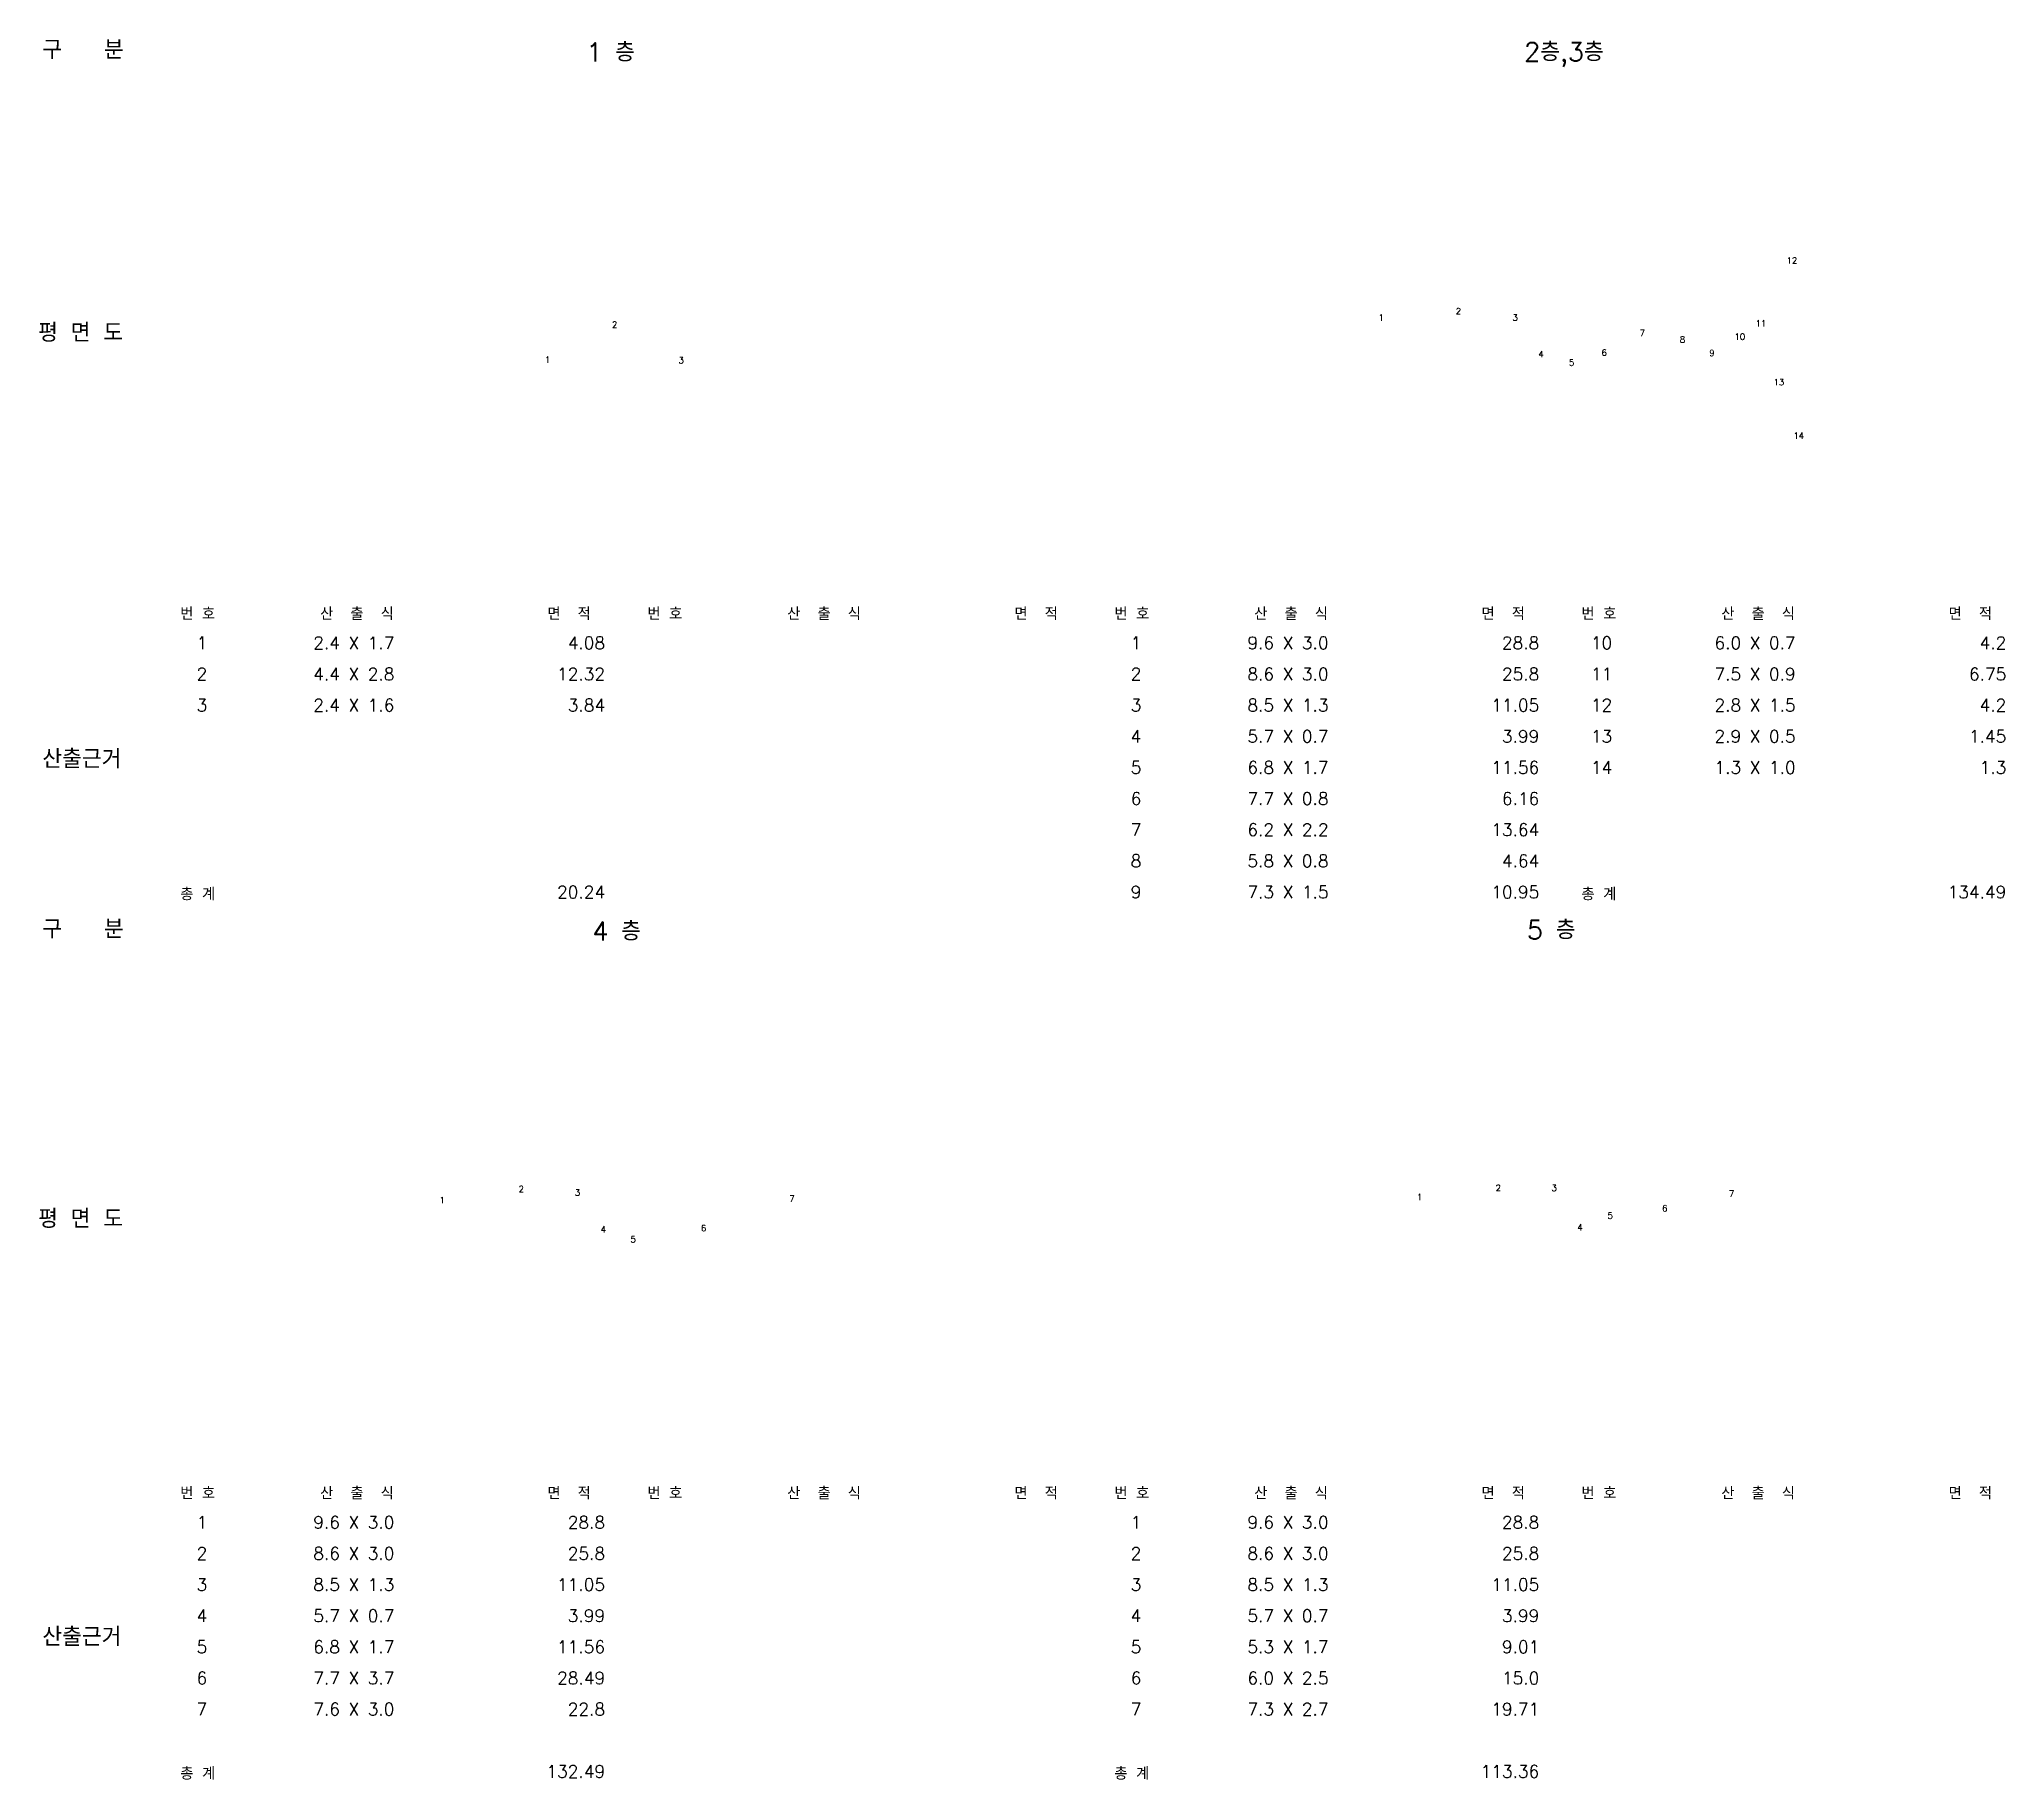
# Model space of a CAD drawing. Header units: millimetres. Extents: x 5537433 to 5830173, y -900794 to -778623.
# Drawn here: x 5754428 to 5830173, y -872398 to -805336 of the extents above; entities that cross this region are included whole.
import ezdxf
from ezdxf.enums import TextEntityAlignment as Align

# ---------------------------------------------------------------- set-up
doc = ezdxf.new("R2010")
doc.units = ezdxf.units.MM
doc.header["$LTSCALE"] = 100
doc.layers.add('60', color=60, linetype='CONTINUOUS')
doc.styles.add('GHS', font='ROMANS.shx', dxfattribs={"bigfont": 'GHS.shx'})

msp = doc.modelspace()

# ---------------------------------------------------------------- texts
at = {"layer": '60', "style": 'GHS'}
for s, height, p in [('구   분', 720, (5754545.5, -806094.9)), ('1 층', 720, (5775510.7, -806190.4)), ('2층,3층', 720, (5811654.8, -806177.2)), ('12', 240, (5821765.7, -813978.8)), ('2', 240, (5809017.4, -815931.8)), ('평 면 도', 720, (5754384.9, -816995.9)), ('2', 240, (5776497.3, -816447.9)), ('1', 240, (5806038.8, -816177.9)), ('3', 240, (5811202.7, -816177.1)), ('11', 240, (5820570.3, -816400.5)), ('6', 240, (5814636.1, -817525.2)), ('7', 240, (5816104, -816775.1)), ('8', 240, (5817652.4, -817025.3)), ('10', 240, (5819759.2, -816913.8)), ('1', 240, (5773918.3, -817801.2)), ('3', 240, (5779065, -817824.8)), ('4', 240, (5812205.9, -817590.4)), ('5', 240, (5813379.5, -817915.7)), ('9', 240, (5818789, -817542.9)), ('13', 240, (5821265.8, -818666.7)), ('14', 240, (5822031.2, -820729.9)), ('번 호', 480, (5759860.6, -827712.7)), ('산  출  식', 480, (5765250.7, -827712.7)), ('면  적', 480, (5774008.7, -827712.7)), ('번 호', 480, (5777860.6, -827712.7)), ('산  출  식', 480, (5783250.7, -827712.7)), ('면  적', 480, (5792008.7, -827712.7)), ('번 호', 480, (5795860.6, -827712.7)), ('산  출  식', 480, (5801250.7, -827712.7)), ('면  적', 480, (5810008.7, -827712.7)), ('번 호', 480, (5813860.6, -827712.7)), ('산  출  식', 480, (5819250.7, -827712.7)), ('면  적', 480, (5828008.7, -827712.7)), ('1', 480, (5760489.3, -828833.9)), ('2.4 X 1.7', 480, (5764987.2, -828834.7)), ('1', 480, (5796489.4, -828833.9)), ('9.6 X 3.0', 480, (5800987.4, -828834.7)), ('10', 480, (5814221.6, -828833.9)), ('6.0 X 0.7', 480, (5818987.4, -828834.7)), ('2', 480, (5760489.3, -830033.9)), ('4.4 X 2.8', 480, (5764987.2, -830034.7)), ('2', 480, (5796489.4, -830033.9)), ('8.6 X 3.0', 480, (5800987.4, -830034.7)), ('11', 480, (5814221.6, -830033.9)), ('7.5 X 0.9', 480, (5818987.4, -830034.7)), ('3', 480, (5760489.3, -831233.9)), ('2.4 X 1.6', 480, (5764987.2, -831234.7)), ('3', 480, (5796489.4, -831233.9)), ('8.5 X 1.3', 480, (5800987.4, -831234.7)), ('12', 480, (5814221.6, -831233.9)), ('2.8 X 1.5', 480, (5818987.4, -831234.7)), ('4', 480, (5796489.4, -832433.9)), ('5.7 X 0.7', 480, (5800987.4, -832434.7)), ('13', 480, (5814221.6, -832433.9)), ('2.9 X 0.5', 480, (5818987.4, -832434.7)), ('산출근거', 720, (5754545.5, -833424.2)), ('5', 480, (5796489.4, -833633.9)), ('6.8 X 1.7', 480, (5800987.4, -833634.7)), ('14', 480, (5814221.6, -833633.9)), ('1.3 X 1.0', 480, (5818987.4, -833634.7)), ('6', 480, (5796489.4, -834833.9)), ('7.7 X 0.8', 480, (5800987.4, -834834.7)), ('7', 480, (5796489.4, -836033.9)), ('6.2 X 2.2', 480, (5800987.4, -836034.7)), ('8', 480, (5796489.4, -837233.9)), ('5.8 X 0.8', 480, (5800987.4, -837234.7)), ('총 계', 480, (5759860.6, -838512.7)), ('9', 480, (5796489.4, -838433.9)), ('7.3 X 1.5', 480, (5800987.4, -838434.7)), ('총 계', 480, (5813860.7, -838512.7)), ('구   분', 720, (5754545.5, -839978.8)), ('5 층', 720, (5811764.5, -840010.3)), ('4 층', 720, (5775741.2, -840061)), ('2', 240, (5772900.7, -849754.5)), ('3', 240, (5775067.6, -849892.8)), ('1', 240, (5807522.3, -850066.5)), ('2', 240, (5810550.7, -849713.1)), ('3', 240, (5812705.7, -849717)), ('7', 240, (5819540.1, -849933.6)), ('평 면 도', 720, (5754384.9, -851143.5)), ('1', 240, (5769851.5, -850185.7)), ('7', 240, (5783335.7, -850129.9)), ('5', 240, (5814869, -850781.9)), ('6', 240, (5816969.9, -850504.3)), ('4', 240, (5776067.2, -851314.8)), ('6', 240, (5779926.9, -851264.9)), ('4', 240, (5813707.5, -851238)), ('5', 240, (5777210.8, -851697.5)), ('번 호', 480, (5759860.6, -861599.3)), ('산  출  식', 480, (5765250.7, -861599.3)), ('면  적', 480, (5774008.7, -861599.3)), ('번 호', 480, (5777860.6, -861599.3)), ('산  출  식', 480, (5783250.7, -861599.3)), ('면  적', 480, (5792008.7, -861599.3)), ('번 호', 480, (5795860.6, -861599.3)), ('산  출  식', 480, (5801250.7, -861599.3)), ('면  적', 480, (5810008.7, -861599.3)), ('번 호', 480, (5813860.6, -861599.3)), ('산  출  식', 480, (5819250.7, -861599.3)), ('면  적', 480, (5828008.7, -861599.3)), ('1', 480, (5760489.4, -862720.6)), ('9.6 X 3.0', 480, (5764987.4, -862721.3)), ('1', 480, (5796489.4, -862720.6)), ('9.6 X 3.0', 480, (5800987.4, -862721.3)), ('2', 480, (5760489.4, -863920.6)), ('8.6 X 3.0', 480, (5764987.4, -863921.3)), ('2', 480, (5796489.4, -863920.6)), ('8.6 X 3.0', 480, (5800987.4, -863921.3)), ('3', 480, (5760489.4, -865120.6)), ('8.5 X 1.3', 480, (5764987.4, -865121.3)), ('3', 480, (5796489.4, -865120.6)), ('8.5 X 1.3', 480, (5800987.4, -865121.3)), ('산출근거', 720, (5754545.5, -867251.4)), ('4', 480, (5760489.4, -866320.6)), ('5.7 X 0.7', 480, (5764987.4, -866321.3)), ('4', 480, (5796489.4, -866320.6)), ('5.7 X 0.7', 480, (5800987.4, -866321.3)), ('5', 480, (5760489.4, -867520.6)), ('6.8 X 1.7', 480, (5764987.4, -867521.3)), ('5', 480, (5796489.4, -867520.6)), ('5.3 X 1.7', 480, (5800987.4, -867521.3)), ('6', 480, (5760489.4, -868720.6)), ('7.7 X 3.7', 480, (5764987.4, -868721.3)), ('6', 480, (5796489.4, -868720.6)), ('6.0 X 2.5', 480, (5800987.4, -868721.3)), ('7', 480, (5760489.4, -869920.6)), ('7.6 X 3.0', 480, (5764987.4, -869921.3)), ('7', 480, (5796489.4, -869920.6)), ('7.3 X 2.7', 480, (5800987.4, -869921.3)), ('총 계', 480, (5759860.7, -872399.3)), ('총 계', 480, (5795860.7, -872399.3))]:
    msp.add_text(s, height=height, dxfattribs=at).set_placement(p)
for s, p in [('4.08', (5776234.3, -828834.7)), ('28.8', (5812234.5, -828834.7)), ('4.2', (5830234.5, -828834.7)), ('12.32', (5776234.3, -830034.7)), ('25.8', (5812234.5, -830034.7)), ('6.75', (5830234.5, -830034.7)), ('3.84', (5776234.3, -831234.7)), ('11.05', (5812234.5, -831234.7)), ('4.2', (5830234.5, -831234.7)), ('3.99', (5812234.5, -832434.7)), ('1.45', (5830234.5, -832434.7)), ('11.56', (5812234.5, -833634.7)), ('1.3', (5830234.5, -833634.7)), ('6.16', (5812234.5, -834834.7)), ('13.64', (5812234.5, -836034.7)), ('4.64', (5812234.5, -837234.7)), ('20.24', (5776234.3, -838434.7)), ('10.95', (5812234.5, -838434.7)), ('134.49', (5830234.5, -838434.7)), ('28.8', (5776234.5, -862721.3)), ('28.8', (5812234.5, -862721.3)), ('25.8', (5776234.5, -863921.3)), ('25.8', (5812234.5, -863921.3)), ('11.05', (5776234.5, -865121.3)), ('11.05', (5812234.5, -865121.3)), ('3.99', (5776234.5, -866321.3)), ('3.99', (5812234.5, -866321.3)), ('11.56', (5776234.5, -867521.3)), ('9.01', (5812234.5, -867521.3)), ('28.49', (5776234.5, -868721.3)), ('15.0', (5812234.5, -868721.3)), ('22.8', (5776234.5, -869921.3)), ('19.71', (5812234.5, -869921.3)), ('132.49', (5776234.5, -872321.3)), ('113.36', (5812234.5, -872321.3))]:
    msp.add_text(s, height=480, dxfattribs=at).set_placement(p, align=Align.RIGHT)

doc.saveas('drawing.dxf')
